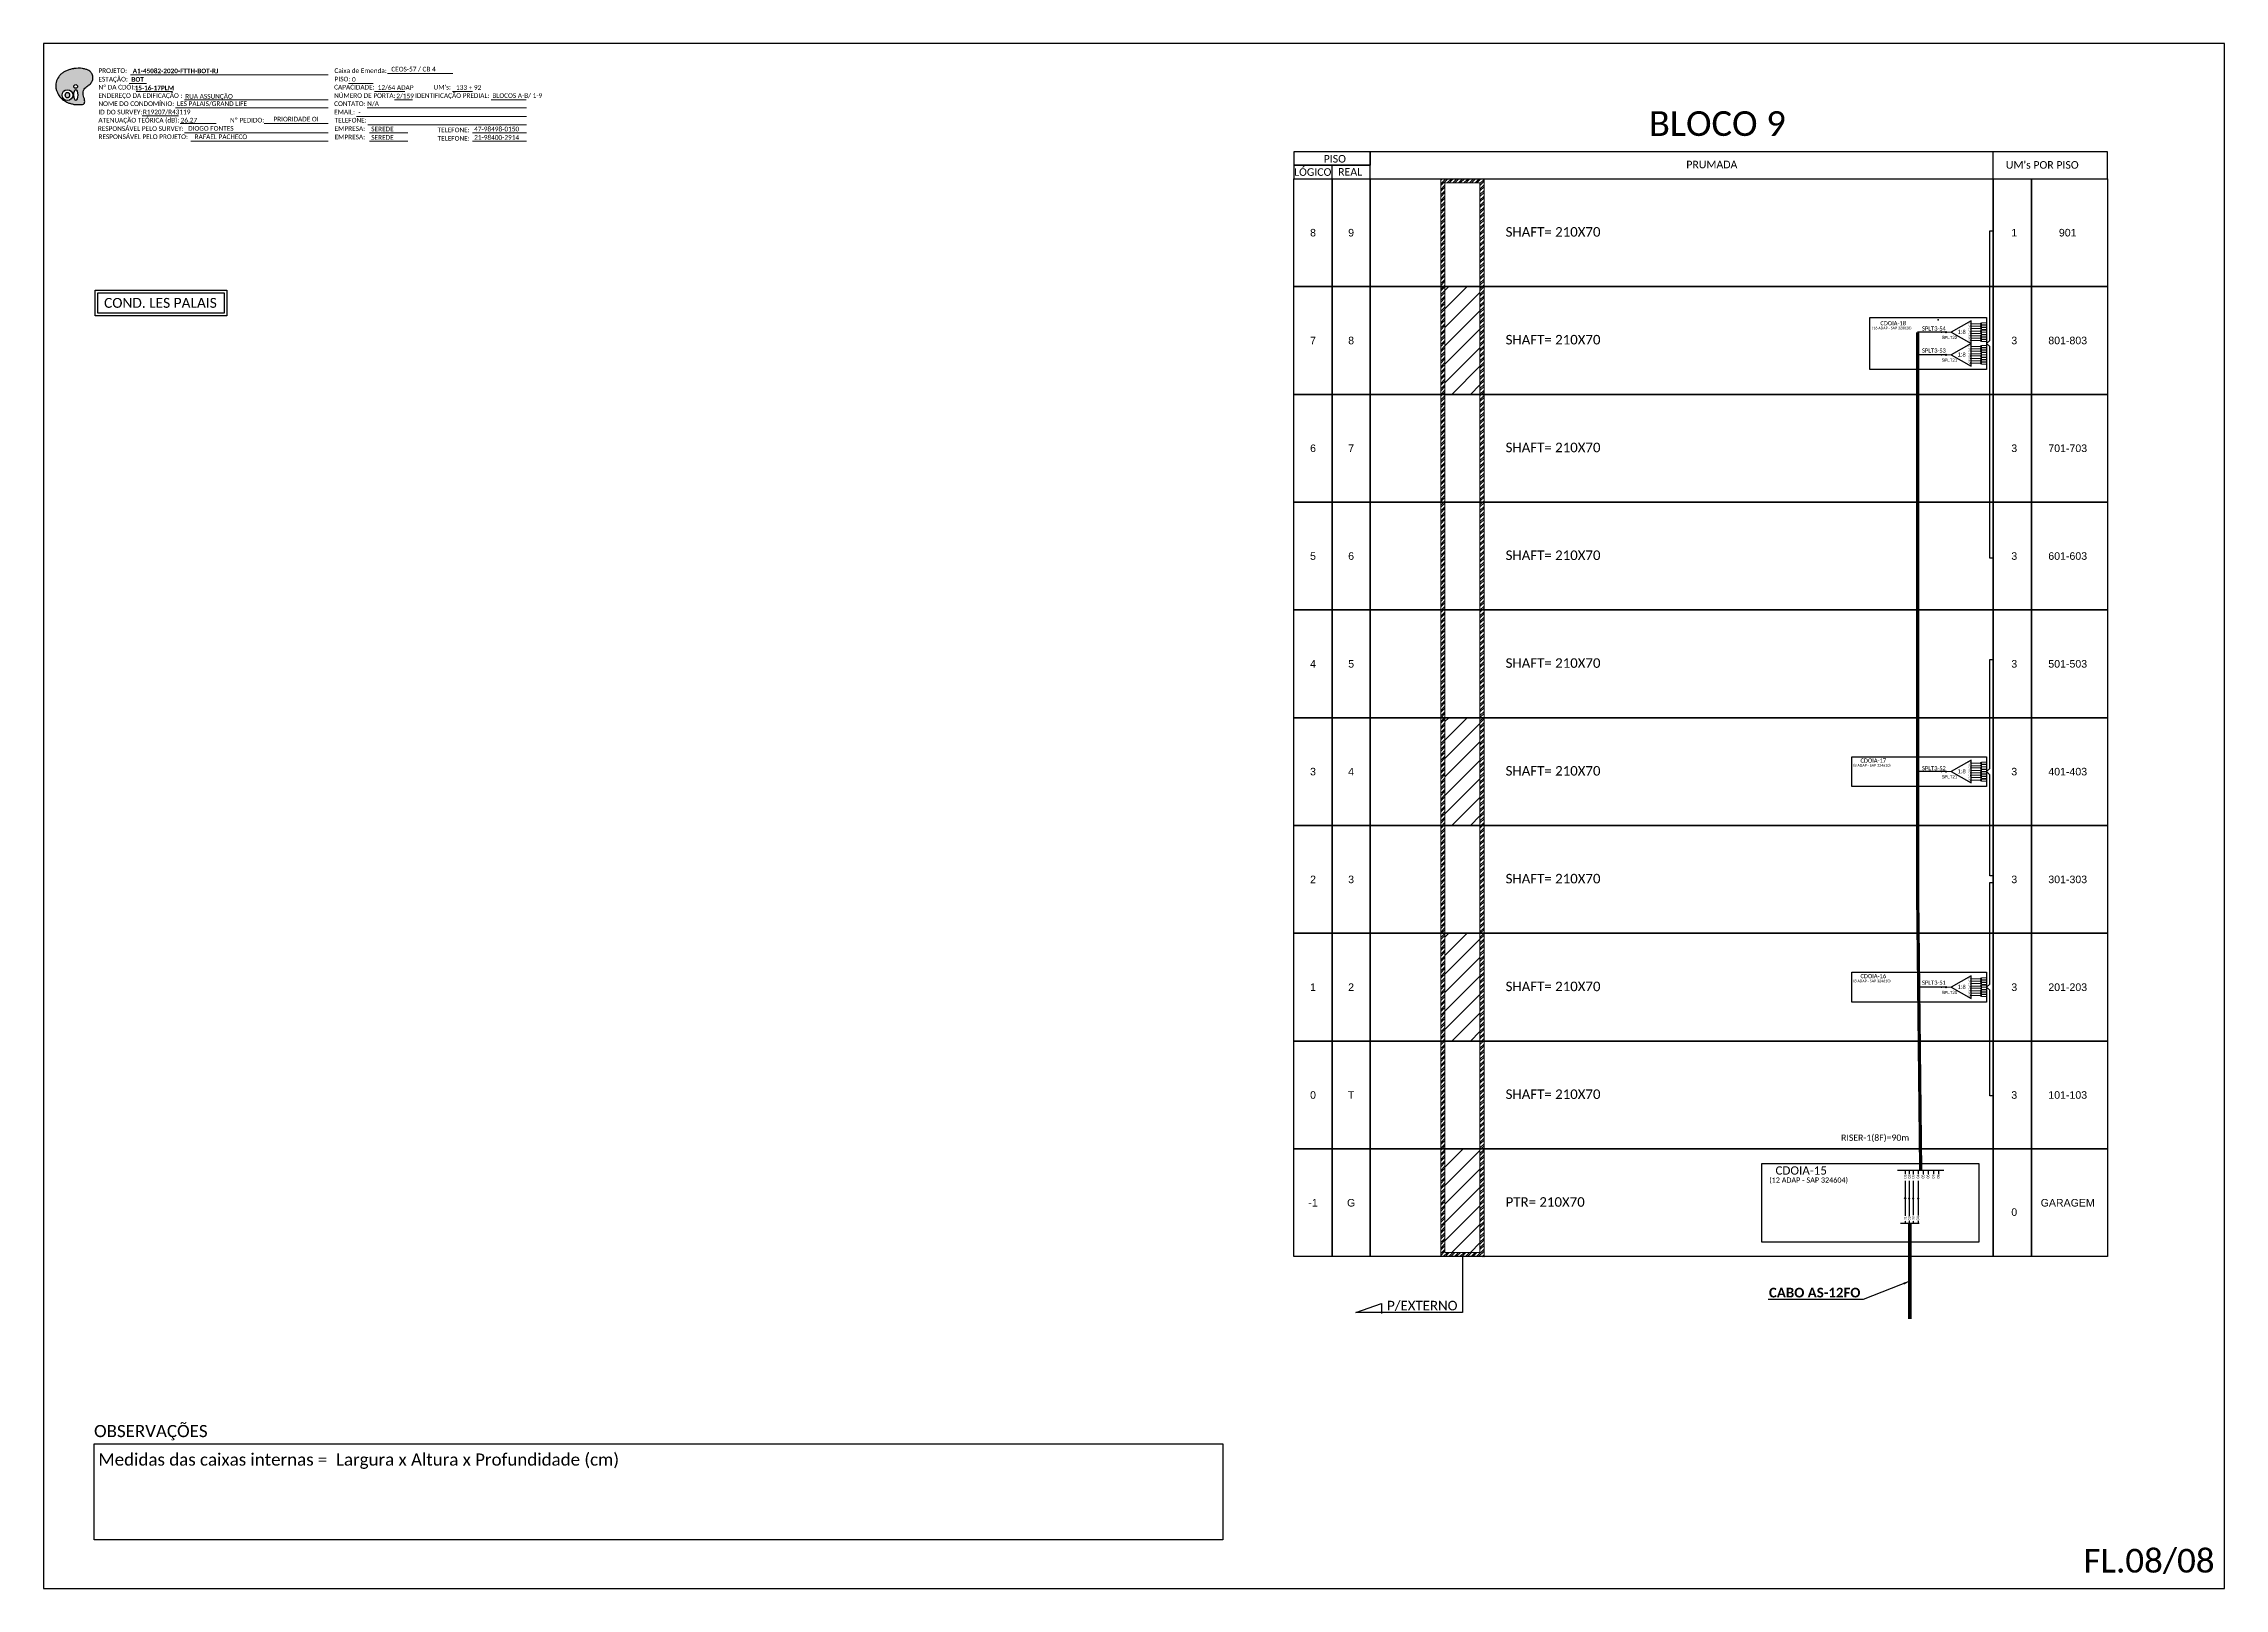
# Model space of a CAD drawing. Header units: inches. Extents: x 10034 to 13570, y 6075 to 9325.
# Drawn here: x 12732 to 13570, y 6075 to 6669 of the extents above; entities that cross this region are included whole.
import ezdxf
from ezdxf.enums import TextEntityAlignment as Align

# ---------------------------------------------------------------- set-up
doc = ezdxf.new("R2010")
doc.units = ezdxf.units.IN
doc.header["$MEASUREMENT"] = 0
doc.layers.add('Uifilar numeracao sangria', color=7, linetype='Continuous')
doc.styles.add('ARIAL', font='arial.ttf')
doc.styles.add('WMF-Calibri0', font='CALIBRI.TTF')
doc.styles.add('WMF-Calibri1', font='CALIBRIB.TTF')
doc.linetypes.add('RESERVA', pattern='A,0.5,-0.15,["RESERVA",Standard,S=0.18,R=0,X=0,Y=-0.1],-1.3', length=1.95)
doc.dimstyles.new('ISO-25', dxfattribs={"dimtxt": 2.5, "dimasz": 2.5, "dimexe": 1.25, "dimexo": 0.625, "dimtad": 1, "dimtxsty": 'Standard', "dimcen": 2.5, "dimadec": 0, "dimazin": 0, "dimtfac": 1, "dimtmove": 0, "dimatfit": 3, "dimfxl": 0, "dimarcsym": 0})

# ---------------------------------------------------------------- blocks, each defined once
blk = doc.blocks.new('A$C415C251F')
at = {"color": 3}
blk.add_point((0, 0), dxfattribs=at)
blk = doc.blocks.new('LEG_CDOIA8_C-SPLT_DIR')
at = {"color": 3}
blk.add_blockref('A$C415C251F', (0, 0), dxfattribs=at)
at = {"color": 1, "style": 'WMF-Calibri0', "flags": 4}
blk.add_attdef('CDO', (-26.8, -2.6), '', height=2, dxfattribs=at)
blk.add_attdef('MODELO', text='', height=1.5, dxfattribs=at).set_placement((-22.2, -4.5), align=Align.CENTER)
at = {"style": 'ARIAL', "flags": 4}
blk.add_attdef('SPLITAGEM', text='', height=1.5, dxfattribs=at).set_placement((-18.4, -12.6), align=Align.CENTER)
blk = doc.blocks.new('SPLT_1-8_SC-APC')
at = {"color": 1, "lineweight": 0}
blk.add_lwpolyline([(-17, -7.5), (-19.3, -7.5)], dxfattribs=at)
at = {"color": 1}
blk.add_lwpolyline([(-7.4, -2.1), (-17, -7.5), (-7.4, -13), (-7.4, -2.1)], dxfattribs=at)
at = {"color": 3, "lineweight": 0}
for points in [[(-3, -3.5), (-7.4, -3.5)], [(-7.4, -4.7), (-3, -4.7)], [(-7.4, -5.8), (-3, -5.8)], [(-7.4, -7), (-3, -7)], [(-7.4, -8.1), (-3, -8.1)], [(-7.4, -9.3), (-3, -9.3)], [(-7.4, -10.4), (-3, -10.4)], [(-2.4, -3), (-2.4, -4)], [(-2.4, -3), (0, -3)], [(-2.4, -4), (0, -4)], [(-2.4, -4.2), (-2.4, -5.2)], [(-2.4, -4.2), (0, -4.2)], [(-2.4, -5.2), (0, -5.2)], [(-2.4, -5.3), (-2.4, -6.3)], [(-2.4, -5.3), (0, -5.3)], [(-2.4, -6.3), (0, -6.3)], [(-2.4, -6.5), (-2.4, -7.5)], [(-2.4, -6.5), (0, -6.5)], [(-2.4, -7.5), (0, -7.5)], [(-2.4, -7.6), (-2.4, -8.6)], [(-2.4, -7.6), (0, -7.6)], [(-2.4, -8.6), (0, -8.6)], [(-2.4, -8.8), (-2.4, -9.8)], [(-2.4, -8.8), (0, -8.8)], [(-2.4, -9.8), (0, -9.8)], [(-2.4, -9.9), (-2.4, -10.9)], [(-2.4, -9.9), (0, -9.9)], [(-7.4, -11.6), (-3, -11.6)], [(-2.4, -10.9), (0, -10.9)], [(-2.4, -11.1), (-2.4, -12.1)], [(-2.4, -11.1), (0, -11.1)], [(-2.4, -12.1), (0, -12.1)]]:
    blk.add_lwpolyline(points, dxfattribs=at)
for points in [[(-3, -3.2), (-2.4, -3.2), (-2.4, -3.8), (-3, -3.8)], [(-3, -4.4), (-2.4, -4.4), (-2.4, -5), (-3, -5)], [(-3, -5.5), (-2.4, -5.5), (-2.4, -6.1), (-3, -6.1)], [(-3, -6.7), (-2.4, -6.7), (-2.4, -7.3), (-3, -7.3)], [(-3, -7.8), (-2.4, -7.8), (-2.4, -8.4), (-3, -8.4)], [(-3, -9), (-2.4, -9), (-2.4, -9.6), (-3, -9.6)], [(-3, -10.1), (-2.4, -10.1), (-2.4, -10.7), (-3, -10.7)], [(-3, -11.3), (-2.4, -11.3), (-2.4, -11.9), (-3, -11.9)]]:
    blk.add_lwpolyline(points, close=True, dxfattribs=at)
at = {"color": 1, "style": 'ARIAL'}
for s, height, p in [('1:8', 2, (-13.9, -8.4)), ('S1', 0.75, (-8.7, -3.8)), ('S2', 0.75, (-8.7, -5)), ('S3', 0.75, (-8.7, -6.2)), ('S4', 0.75, (-8.7, -7.4)), ('S5', 0.75, (-8.7, -8.6)), ('S6', 0.75, (-8.7, -9.7)), ('S7', 0.75, (-8.7, -10.8)), ('S8', 0.75, (-8.7, -11.9))]:
    blk.add_text(s, height=height, dxfattribs=at).set_placement(p)
blk = doc.blocks.new('SPLITTER_')
blk.add_point((0, 0))
at = {"style": 'ARIAL', "flags": 4}
blk.add_attdef('SPLT', (0, -3.3), '', height=1.5, dxfattribs=at)
blk = doc.blocks.new('OI')
h = blk.add_hatch(color=40)
edge = h.paths.add_edge_path()
edge.add_spline(control_points=[(4.35, -0.67), (3.92, -0.99), (3.26, -1.5), (2.81, -2.59), (2.9, -3.5), (3.06, -4.27), (3.31, -4.85), (3.37, -5.39), (3.4, -5.88), (3.2, -6.4), (2.54, -6.61), (1.65, -6.63), (0.55, -6.67), (-0.56, -6.42), (-1.61, -6.14), (-2.77, -5.61), (-3.92, -4.77), (-4.89, -3.7), (-5.34, -2.65), (-5.6, -1.94), (-5.85, -0.96), (-5.71, 0.47), (-5.1, 2.02), (-4.14, 3.02), (-3.3, 3.61), (-2.37, 4.16), (-1.36, 4.44), (-0.56, 4.7), (0.79, 4.85), (2.24, 4.97), (3.79, 4.57), (4.67, 4.21), (5.44, 3.65), (5.76, 2.99), (6.03, 2.21), (6.01, 1.46), (5.72, 0.64), (5.31, 0.08), (4.88, -0.38), (4.51, -0.55), (4.35, -0.67)], knot_values=[0, 0, 0, 0, 1.60434, 2.417191, 3.427595, 4.282808, 4.776746, 5.304182, 5.888771, 6.258406, 6.858137, 7.79129, 8.986195, 10.124242, 11.187857, 12.242908, 13.953784, 15.414161, 16.515391, 17.349188, 17.675853, 19.552021, 21.515531, 22.568638, 23.63245, 24.621084, 25.782718, 26.745347, 27.142653, 29.870543, 31.004649, 31.921532, 32.709589, 33.801391, 34.042471, 35.192333, 35.971461, 36.628871, 37.254359, 37.836911, 37.836911, 37.836911, 37.836911], degree=3, periodic=0)
h.paths.add_polyline_path([(1.13, -0.87, -1), (-0.04, -0.87, -1)], flags=16)
edge = h.paths.add_edge_path(flags=16)
edge.add_ellipse((0.56, -3.59), major_axis=(-0.02, 1.71), ratio=0.361305, start_angle=0, end_angle=360)
h.paths.add_polyline_path([(-0.36, -3.62, -1), (-3.8, -3.62, -1)], flags=16)
edge = h.paths.add_edge_path(flags=0)
edge.add_ellipse((-2.08, -3.62), major_axis=(0, 0.885), ratio=0.758294, start_angle=0, end_angle=360)
at = {"color": 40}
for centre, radius in [((-2.08, -3.62), 1.72), ((0.54, -0.87), 0.587)]:
    blk.add_circle(centre, radius, dxfattribs=at)
blk.add_ellipse((-2.08, -3.62), major_axis=(0, 0.885), ratio=0.758294, start_param=-3.141592653589792, end_param=3.141592653589792, dxfattribs=at)
blk.add_ellipse((0.56, -3.59), major_axis=(-0.02, 1.71), ratio=0.361305, dxfattribs=at)
at = {"color": 40, "start_tangent": (-0.800898, -0.598801), "end_tangent": (-0.800898, -0.598801)}
blk.add_spline([(4.35, -0.67), (3.2, -1.78), (2.9, -2.54), (2.92, -3.55), (3.12, -4.38), (3.28, -4.85), (3.37, -5.37), (3.35, -5.95), (3.2, -6.29), (2.66, -6.55), (1.73, -6.63), (0.54, -6.62), (-0.58, -6.41), (-1.6, -6.11), (-2.56, -5.67), (-3.95, -4.67), (-4.89, -3.56), (-5.37, -2.56), (-5.64, -1.78), (-5.72, -1.46), (-5.63, 0.42), (-4.84, 2.22), (-4.13, 2.99), (-3.27, 3.62), (-2.4, 4.09), (-1.3, 4.47), (-0.37, 4.72), (0.02, 4.77), (2.75, 4.8), (3.85, 4.53), (4.69, 4.16), (5.31, 3.68), (5.85, 2.73), (5.93, 2.5), (5.94, 1.35), (5.67, 0.62), (5.29, 0.08), (4.84, -0.36), (4.35, -0.67)], degree=3, dxfattribs=at)

msp = doc.modelspace()

# ---------------------------------------------------------------- hatches: boundary and pattern name
h = msp.add_hatch()
h.set_pattern_fill('ANSI32', color=3, scale=0.158226)
h.set_pattern_definition([(45, (1181.7211, 9909.2434), (-1.06568318, 1.06568318), []), (45, (1182.4316, 9909.2434), (-1.06568318, 1.06568318), [])])
h.paths.add_polyline_path([(13269.15, 6616.53), (13285.76, 6616.53), (13285.76, 6202.06), (13269.15, 6202.06)])
h.paths.add_polyline_path([(13270.73, 6614.95), (13284.18, 6614.95), (13284.18, 6203.64), (13270.73, 6203.64)], flags=16)
h = msp.add_hatch()
h.set_pattern_fill('ANSI31', color=1, scale=1.582261)
h.set_pattern_definition([(45, (-3377.8096, -5854.8193), (-3.5522773, 3.5522773), [])])
h.paths.add_polyline_path([(13284.18, 6575.09), (13270.73, 6575.09), (13270.73, 6533.64), (13284.18, 6533.64)])
h = msp.add_hatch(color=3)
h.dxf.hatch_style = 1
edge = h.paths.add_edge_path()
edge.add_arc((13463.38, 6557.55), 0.205, 0, 360)
h = msp.add_hatch(color=3)
h.dxf.hatch_style = 1
edge = h.paths.add_edge_path()
edge.add_arc((13463.38, 6557.55), 0.205, 0, 360)
h = msp.add_hatch(color=3)
h.dxf.hatch_style = 1
edge = h.paths.add_edge_path()
edge.add_arc((13463.38, 6548.83), 0.205, 0, 360)
h = msp.add_hatch(color=3)
h.dxf.hatch_style = 1
edge = h.paths.add_edge_path()
edge.add_arc((13463.38, 6548.83), 0.205, 0, 360)
h = msp.add_hatch()
h.set_pattern_fill('ANSI31', color=1, scale=1.582261)
h.set_pattern_definition([(45, (-3377.8096, -6020.6086), (-3.5522773, 3.5522773), [])])
h.paths.add_polyline_path([(13284.18, 6409.3), (13270.73, 6409.3), (13270.73, 6367.85), (13284.18, 6367.85)])
h = msp.add_hatch(color=3)
h.dxf.hatch_style = 1
edge = h.paths.add_edge_path()
edge.add_arc((13463.38, 6388.57), 0.205, 0, 360)
h = msp.add_hatch()
h.set_pattern_fill('ANSI31', color=1, scale=1.582261)
h.set_pattern_definition([(45, (-3377.8096, -6103.5033), (-3.5522773, 3.5522773), [])])
h.paths.add_polyline_path([(13284.18, 6326.4), (13270.73, 6326.4), (13270.73, 6284.96), (13284.18, 6284.96)])
h = msp.add_hatch(color=3)
h.dxf.hatch_style = 1
edge = h.paths.add_edge_path()
edge.add_arc((13463.38, 6305.68), 0.205, 0, 360)
h = msp.add_hatch()
h.set_pattern_fill('ANSI31', color=1, scale=1.582261)
h.set_pattern_definition([(45, (-3377.8096, -6184.8156), (-3.5522773, 3.5522773), [])])
h.paths.add_polyline_path([(13284.18, 6243.51), (13270.73, 6243.51), (13270.73, 6203.64), (13284.18, 6203.64)])
h = msp.add_hatch(color=3)
h.dxf.hatch_style = 1
edge = h.paths.add_edge_path()
edge.add_arc((13447.69, 6224.5), 0.205, 0, 360)
h = msp.add_hatch(color=3)
h.dxf.hatch_style = 1
edge = h.paths.add_edge_path()
edge.add_arc((13449.22, 6224.44), 0.205, 0, 360)
h = msp.add_hatch(color=3)
h.dxf.hatch_style = 1
edge = h.paths.add_edge_path()
edge.add_arc((13450.75, 6224.42), 0.205, 0, 360)
h = msp.add_hatch(color=3)
h.dxf.hatch_style = 1
edge = h.paths.add_edge_path()
edge.add_arc((13452.66, 6224.43), 0.205, 0, 360)

# ---------------------------------------------------------------- linework, layer by layer
for points in [[(12731.87, 6074.5), (13570.43, 6074.5), (13570.43, 6668.5), (12731.87, 6668.5), (12731.87, 6074.5)], [(13241.96, 6616.53), (13525.51, 6616.53), (13525.51, 6626.94), (13241.96, 6626.94), (13241.96, 6626.94), (13241.96, 6621.74)], [(13481.54, 6616.53), (13481.54, 6626.94)], [(13227.31, 6616.53), (13227.31, 6621.74)]]:
    msp.add_lwpolyline(points)
at = {"color": 7, "lineweight": 0}
for points in [[(12764.82, 6653.19), (12771.37, 6653.19)], [(12765.34, 6656.46), (12841.31, 6656.46)], [(12767.49, 6650.11), (12781.43, 6650.11)], [(12849.11, 6653.23), (12858.59, 6653.23)], [(12859.16, 6650.11), (12870.77, 6650.11)], [(12864.15, 6656.95), (12889.28, 6656.95)], [(12889.1, 6650.11), (12896.76, 6650.11)], [(12782.64, 6643.77), (12841.31, 6643.77)], [(12786.05, 6646.88), (12841.31, 6646.88)], [(12856.27, 6643.77), (12917.5, 6643.77)], [(12866.74, 6646.88), (12873.69, 6646.88)], [(12903.91, 6646.88), (12917.47, 6646.88)], [(12769.8, 6640.7), (12783.75, 6640.7)], [(12784.34, 6637.73), (12798.28, 6637.73)], [(12786.05, 6634.18), (12841.31, 6634.18)], [(12816.67, 6637.74), (12841.17, 6637.74)], [(12817.17, 6637.74), (12841.32, 6637.74)], [(12852.23, 6640.53), (12917.5, 6640.53)], [(12856.52, 6637.29), (12917.5, 6637.29)], [(12857.13, 6634.18), (12871.93, 6634.18)], [(12896.73, 6634.18), (12917.5, 6634.18)], [(12788.54, 6630.94), (12841.31, 6630.94)], [(12857.13, 6630.94), (12871.93, 6630.94)], [(12896.73, 6630.94), (12917.5, 6630.94)]]:
    msp.add_lwpolyline(points, dxfattribs=at)
for points in [[(13212.67, 6621.74), (13241.96, 6621.74), (13241.96, 6626.94), (13212.67, 6626.94)], [(13212.67, 6616.53), (13241.96, 6616.53), (13241.96, 6621.74), (13212.67, 6621.74)], [(12751.74, 6573.66), (12802.32, 6573.66), (12802.32, 6563.87), (12751.74, 6563.87)], [(12752.74, 6572.66), (12801.32, 6572.66), (12801.32, 6564.87), (12752.74, 6564.87)]]:
    msp.add_lwpolyline(points, close=True)
at = {"color": 0}
for points in [[(13212.67, 6616.53), (13227.31, 6616.53), (13227.31, 6575.09), (13212.67, 6575.09)], [(13227.31, 6616.53), (13241.96, 6616.53), (13241.96, 6575.09), (13227.31, 6575.09)], [(13241.96, 6616.53), (13481.56, 6616.53), (13481.56, 6575.09), (13241.96, 6575.09)], [(13481.56, 6616.53), (13496.21, 6616.53), (13496.21, 6575.09), (13481.56, 6575.09)], [(13496.21, 6616.53), (13525.51, 6616.53), (13525.51, 6575.09), (13496.21, 6575.09)], [(13212.67, 6575.09), (13227.31, 6575.09), (13227.31, 6533.64), (13212.67, 6533.64)], [(13227.31, 6575.09), (13241.96, 6575.09), (13241.96, 6533.64), (13227.31, 6533.64)], [(13241.96, 6575.09), (13481.56, 6575.09), (13481.56, 6533.64), (13241.96, 6533.64)], [(13481.56, 6575.09), (13496.21, 6575.09), (13496.21, 6533.64), (13481.56, 6533.64)], [(13496.21, 6575.09), (13525.51, 6575.09), (13525.51, 6533.64), (13496.21, 6533.64)], [(13212.67, 6533.64), (13227.31, 6533.64), (13227.31, 6492.19), (13212.67, 6492.19)], [(13227.31, 6533.64), (13241.96, 6533.64), (13241.96, 6492.19), (13227.31, 6492.19)], [(13241.96, 6533.64), (13481.56, 6533.64), (13481.56, 6492.19), (13241.96, 6492.19)], [(13481.56, 6533.64), (13496.21, 6533.64), (13496.21, 6492.19), (13481.56, 6492.19)], [(13496.21, 6533.64), (13525.51, 6533.64), (13525.51, 6492.19), (13496.21, 6492.19)], [(13212.67, 6492.19), (13227.31, 6492.19), (13227.31, 6450.75), (13212.67, 6450.75)], [(13227.31, 6492.19), (13241.96, 6492.19), (13241.96, 6450.75), (13227.31, 6450.75)], [(13241.96, 6492.19), (13481.56, 6492.19), (13481.56, 6450.75), (13241.96, 6450.75)], [(13481.56, 6492.19), (13496.21, 6492.19), (13496.21, 6450.75), (13481.56, 6450.75)], [(13496.21, 6492.19), (13525.51, 6492.19), (13525.51, 6450.75), (13496.21, 6450.75)], [(13212.67, 6450.75), (13227.31, 6450.75), (13227.31, 6409.3), (13212.67, 6409.3)], [(13227.31, 6450.75), (13241.96, 6450.75), (13241.96, 6409.3), (13227.31, 6409.3)], [(13241.96, 6450.75), (13481.56, 6450.75), (13481.56, 6409.3), (13241.96, 6409.3)], [(13481.56, 6450.75), (13496.21, 6450.75), (13496.21, 6409.3), (13481.56, 6409.3)], [(13496.21, 6450.75), (13525.51, 6450.75), (13525.51, 6409.3), (13496.21, 6409.3)], [(13212.67, 6409.3), (13227.31, 6409.3), (13227.31, 6367.85), (13212.67, 6367.85)], [(13227.31, 6409.3), (13241.96, 6409.3), (13241.96, 6367.85), (13227.31, 6367.85)], [(13241.96, 6409.3), (13481.56, 6409.3), (13481.56, 6367.85), (13241.96, 6367.85)], [(13481.56, 6409.3), (13496.21, 6409.3), (13496.21, 6367.85), (13481.56, 6367.85)], [(13496.21, 6409.3), (13525.51, 6409.3), (13525.51, 6367.85), (13496.21, 6367.85)], [(13212.67, 6367.85), (13227.31, 6367.85), (13227.31, 6326.4), (13212.67, 6326.4)], [(13227.31, 6367.85), (13241.96, 6367.85), (13241.96, 6326.4), (13227.31, 6326.4)], [(13241.96, 6367.85), (13481.56, 6367.85), (13481.56, 6326.4), (13241.96, 6326.4)], [(13481.56, 6367.85), (13496.21, 6367.85), (13496.21, 6326.4), (13481.56, 6326.4)], [(13496.21, 6367.85), (13525.51, 6367.85), (13525.51, 6326.4), (13496.21, 6326.4)], [(13212.67, 6326.4), (13227.31, 6326.4), (13227.31, 6284.96), (13212.67, 6284.96)], [(13227.31, 6326.4), (13241.96, 6326.4), (13241.96, 6284.96), (13227.31, 6284.96)], [(13241.96, 6326.4), (13481.56, 6326.4), (13481.56, 6284.96), (13241.96, 6284.96)], [(13481.56, 6326.4), (13496.21, 6326.4), (13496.21, 6284.96), (13481.56, 6284.96)], [(13496.21, 6326.4), (13525.51, 6326.4), (13525.51, 6284.96), (13496.21, 6284.96)], [(13212.67, 6284.96), (13227.31, 6284.96), (13227.31, 6243.51), (13212.67, 6243.51)], [(13227.31, 6284.96), (13241.96, 6284.96), (13241.96, 6243.51), (13227.31, 6243.51)], [(13241.96, 6284.96), (13481.56, 6284.96), (13481.56, 6243.51), (13241.96, 6243.51)], [(13481.56, 6284.96), (13496.21, 6284.96), (13496.21, 6243.51), (13481.56, 6243.51)], [(13496.21, 6284.96), (13525.51, 6284.96), (13525.51, 6243.51), (13496.21, 6243.51)], [(13212.67, 6243.51), (13227.31, 6243.51), (13227.31, 6202.06), (13212.67, 6202.06)], [(13227.31, 6243.51), (13241.96, 6243.51), (13241.96, 6202.06), (13227.31, 6202.06)], [(13241.96, 6243.51), (13481.56, 6243.51), (13481.56, 6202.06), (13241.96, 6202.06)], [(13481.56, 6243.51), (13496.21, 6243.51), (13496.21, 6202.06), (13481.56, 6202.06)], [(13496.21, 6243.51), (13525.51, 6243.51), (13525.51, 6202.06), (13496.21, 6202.06)], [(12751.29, 6130.13), (13185.36, 6130.13), (13185.36, 6093.16), (12751.29, 6093.16)]]:
    msp.add_lwpolyline(points, close=True, dxfattribs=at)
at = {"color": 2, "lineweight": 0}
for points in [[(13269.15, 6616.53), (13285.76, 6616.53), (13285.76, 6202.06), (13269.15, 6202.06)], [(13270.73, 6614.95), (13284.18, 6614.95), (13284.18, 6203.64), (13270.73, 6203.64)]]:
    msp.add_lwpolyline(points, close=True, dxfattribs=at)
at = {"color": 3}
for points in [[(13481.56, 6470.65), (13480.24, 6470.65), (13480.24, 6551.98), (13478.99, 6553.19), (13480.24, 6554.39), (13480.24, 6554.39), (13480.24, 6596.57), (13481.56, 6596.57)], [(13481.56, 6348.46), (13480.24, 6348.45), (13480.24, 6387.36), (13478.99, 6388.57), (13480.24, 6389.78), (13480.24, 6389.78), (13480.24, 6431.7), (13481.56, 6431.7)], [(13481.56, 6263.96), (13480.24, 6263.96), (13480.24, 6304.47), (13478.99, 6305.67), (13480.24, 6306.88), (13480.24, 6306.88), (13480.24, 6345.9), (13481.56, 6345.9)], [(13447.69, 6224.5), (13447.69, 6217.81)], [(13447.69, 6215.74), (13447.69, 6214.85)]]:
    msp.add_lwpolyline(points, dxfattribs=at)
at = {"color": 1}
for points in [[(13434.04, 6563.16), (13478.99, 6563.16), (13478.99, 6543.21), (13434.04, 6543.21)], [(13427.23, 6394.3), (13478.99, 6394.3), (13478.99, 6382.85), (13427.23, 6382.85)], [(13427.23, 6311.41), (13478.99, 6311.41), (13478.99, 6299.95), (13427.23, 6299.95)], [(13392.54, 6237.91), (13476.07, 6237.91), (13476.07, 6207.66), (13392.54, 6207.66)]]:
    msp.add_lwpolyline(points, close=True, dxfattribs=at)
at = {"color": 5, "const_width": 1.27}
msp.add_lwpolyline([(13452.49, 6557.55), (13452.49, 6340.81), (13453.65, 6235.29)], dxfattribs=at)
at = {"color": 0}
for points in [[(13463.17, 6557.55), (13452.49, 6557.55)], [(13463.17, 6548.83), (13452.49, 6548.83)], [(13463.17, 6388.57), (13452.49, 6388.57)], [(13463.17, 6305.68), (13452.49, 6305.68)], [(13450.75, 6224.42), (13450.75, 6218)], [(13450.75, 6215.67), (13450.75, 6214.85)]]:
    msp.add_lwpolyline(points, dxfattribs=at)
at = {"color": 5}
for points in [[(13463.17, 6557.55), (13463.38, 6557.55)], [(13444.7, 6235.29), (13462.59, 6235.29)], [(13447.69, 6235.29), (13447.69, 6233.84)], [(13447.69, 6231.19), (13447.69, 6224.5)], [(13449.22, 6235.29), (13449.22, 6233.84)], [(13449.22, 6231.19), (13449.22, 6224.44)], [(13450.75, 6235.29), (13450.75, 6233.84)], [(13450.75, 6231.19), (13450.75, 6224.42)], [(13452.66, 6235.29), (13452.66, 6233.81)], [(13452.66, 6231.19), (13452.66, 6224.43)]]:
    msp.add_lwpolyline(points, dxfattribs=at)
at = {"color": 251, "linetype": 'RESERVA', "ltscale": 5}
for points in [[(13454.58, 6235.29), (13454.58, 6233.82)], [(13456.5, 6235.29), (13456.5, 6233.81)], [(13458.57, 6235.29), (13458.57, 6233.81)], [(13460.45, 6235.29), (13460.45, 6233.81)]]:
    msp.add_lwpolyline(points, dxfattribs=at)
at = {"color": 2}
for points in [[(13449.22, 6224.44), (13449.22, 6217.69)], [(13449.22, 6215.8), (13449.22, 6214.85)]]:
    msp.add_lwpolyline(points, dxfattribs=at)
at = {"color": 150}
for points in [[(13452.66, 6224.43), (13452.66, 6217.88)], [(13452.66, 6215.78), (13452.66, 6214.79)]]:
    msp.add_lwpolyline(points, dxfattribs=at)
at = {"color": 1}
for points in [[(13449.49, 6214.79), (13445.93, 6214.79)], [(13453.05, 6214.79), (13449.49, 6214.79)]]:
    msp.add_lwpolyline(points, dxfattribs=at)
at = {"color": 1, "const_width": 1.5}
msp.add_lwpolyline([(13449.49, 6214.79), (13449.49, 6178.03)], dxfattribs=at)
at = {"color": 3}
for centre in [(13463.38, 6557.55), (13463.38, 6557.55), (13463.38, 6548.83), (13463.38, 6548.83), (13463.38, 6388.57), (13463.38, 6305.68), (13447.69, 6224.5), (13449.22, 6224.44), (13450.75, 6224.42), (13452.66, 6224.43)]:
    msp.add_circle(centre, 0.205, dxfattribs=at)
at = {"layer": 'Uifilar numeracao sangria', "color": 0, "ltscale": 2}
msp.add_lwpolyline([(13277.45, 6202.06), (13277.45, 6180.6), (13236.43, 6180.6), (13246.34, 6184), (13246.32, 6180.25)], dxfattribs=at)

# ---------------------------------------------------------------- block references
at = {"color": 7, "xscale": 1.213923925163966, "yscale": 1.213923925163726, "zscale": 1.213923925163967, "rotation": 0.1532896023734424}
msp.add_blockref('OI', (12743.54, 6653.09), dxfattribs=at)
at = {"color": 1}
ref = msp.add_blockref('LEG_CDOIA8_C-SPLT_DIR', (13460.33, 6562.28), dxfattribs=dict(at, xscale=0.7999999999992724, yscale=0.7999999999992724, zscale=0.7999999999992724))
ref.add_attrib('CDO', 'CDOIA-18', (13438.14, 6560.19), dxfattribs={"color": 1, "height": 1.6, "style": 'WMF-Calibri0'})
ref.add_attrib('MODELO', '(16 ADAP - SAP 320828)', dxfattribs={"color": 1, "height": 1, "style": 'WMF-Calibri0'}).set_placement((13442.55, 6558.65), align=Align.CENTER)
at = {"color": 3, "xscale": 0.7999999999992724, "yscale": 0.7999999999992724, "zscale": 0.7999999999992724}
for p in [(13478.99, 6563.58), (13478.99, 6554.87), (13478.99, 6394.61), (13478.99, 6311.72)]:
    msp.add_blockref('SPLT_1-8_SC-APC', p, dxfattribs=at)
ref = msp.add_blockref('SPLITTER_', (13461.68, 6557.55), dxfattribs=dict(xscale=0.7999999999992724, yscale=0.7999999999992724, zscale=0.7999999999992724))
ref.add_attrib('SPLT', 'SPLT22', (13461.68, 6554.94), dxfattribs={"height": 1.2, "style": 'ARIAL'})
ref = msp.add_blockref('SPLITTER_', (13461.68, 6548.83), dxfattribs=dict(xscale=0.7999999999992724, yscale=0.7999999999992724, zscale=0.7999999999992724))
ref.add_attrib('SPLT', 'SPLT21', (13461.68, 6546.22), dxfattribs={"height": 1.2, "style": 'ARIAL'})
at = {"color": 1}
ref = msp.add_blockref('LEG_CDOIA8_C-SPLT_DIR', (13452.69, 6394.11), dxfattribs=dict(at, xscale=0.7999999999992724, yscale=0.7999999999992724, zscale=0.7999999999992724))
ref.add_attrib('CDO', 'CDOIA-17', (13430.49, 6392.02), dxfattribs={"color": 1, "height": 1.6, "style": 'WMF-Calibri0'})
ref.add_attrib('MODELO', '(8 ADAP - SAP 324610)', dxfattribs={"color": 1, "height": 1, "style": 'WMF-Calibri0'}).set_placement((13434.9, 6390.48), align=Align.CENTER)
at = {"color": 5}
ref = msp.add_blockref('SPLITTER_', (13461.68, 6388.57), dxfattribs=dict(at, xscale=0.7999999999992724, yscale=0.7999999999992724, zscale=0.7999999999992724))
ref.add_attrib('SPLT', 'SPLT21', (13461.68, 6385.97), dxfattribs={"height": 1.2, "style": 'ARIAL'})
at = {"color": 1}
ref = msp.add_blockref('LEG_CDOIA8_C-SPLT_DIR', (13452.69, 6311.21), dxfattribs=dict(at, xscale=0.7999999999992724, yscale=0.7999999999992724, zscale=0.7999999999992724))
ref.add_attrib('CDO', 'CDOIA-16', (13430.49, 6309.13), dxfattribs={"color": 1, "height": 1.6, "style": 'WMF-Calibri0'})
ref.add_attrib('MODELO', '(8 ADAP - SAP 324610)', dxfattribs={"color": 1, "height": 1, "style": 'WMF-Calibri0'}).set_placement((13434.9, 6307.58), align=Align.CENTER)
at = {"color": 5}
ref = msp.add_blockref('SPLITTER_', (13461.68, 6305.68), dxfattribs=dict(at, xscale=0.7999999999992724, yscale=0.7999999999992724, zscale=0.7999999999992724))
ref.add_attrib('SPLT', 'SPLT20', (13461.68, 6303.07), dxfattribs={"height": 1.2, "style": 'ARIAL'})

# ---------------------------------------------------------------- texts
at = {"color": 7, "lineweight": 0, "style": 'WMF-Calibri0'}
for s, height, p in [('PROJETO:', 1.793, (12752.94, 6657.21)), ('Caixa de Emenda:', 1.7927, (12843.69, 6657.21)), ('ESTAÇÃO:', 1.793, (12752.94, 6653.93)), ('Nº DA CDOI:', 1.7927, (12752.94, 6650.86)), ('ENDEREÇO DA EDIFICAÇÃO :', 1.7927, (12752.94, 6647.62)), ('CAPACIDADE:', 1.7927, (12843.59, 6650.86)), ('NÚMERO DE PORTA:', 1.7927, (12843.59, 6647.62)), ('PISO:', 1.793, (12843.77, 6653.97)), ('IDENTIFICAÇÃO PREDIAL:', 1.7927, (12874.67, 6647.62)), ("UM's:", 1.793, (12881.83, 6650.86)), ('NOME DO CONDOMÍNIO:', 1.7927, (12752.94, 6644.51)), ('ID DO SURVEY:', 1.7927, (12752.94, 6641.28)), ('LES PALAIS/GRAND LIFE', 1.7927, (12783.15, 6644.51)), ('CONTATO: N/A', 1.7927, (12843.59, 6644.51)), ('EMAIL:', 1.793, (12843.59, 6641.28)), ('BLOCOS A-B/ 1-9', 1.7927, (12904.41, 6647.62)), ('RESPONSÁVEL PELO SURVEY:', 1.7927, (12752.7, 6634.93)), ('ATENUAÇÃO TEÓRICA (dB):', 1.7927, (12752.94, 6638.16)), ('RESPONSÁVEL PELO PROJETO:', 1.7927, (12752.94, 6631.81)), ('26,27', 1.793, (12784.56, 6638.16)), ('Nº PEDIDO:', 1.793, (12803.53, 6638.17)), ('TELEFONE:', 1.793, (12843.77, 6638.16)), ('EMPRESA:', 1.793, (12843.77, 6634.93)), ('EMPRESA:', 1.793, (12843.77, 6631.69)), ('TELEFONE:', 1.793, (12883.37, 6634.42)), ('TELEFONE:', 1.793, (12883.37, 6631.19)), ('COND. LES PALAIS', 3.7902, (12755.12, 6566.92))]:
    msp.add_text(s, height=height, dxfattribs=at).set_placement(p)
at = {"color": 7, "linetype": 'Continuous'}
for s, height, style, p in [('A1-45082-2020-FTTH-BOT-RJ', 1.7927, 'WMF-Calibri1', (12766.13, 6657.12)), ('CEOS-57 / CB 4', 1.7927, 'WMF-Calibri0', (12865.55, 6657.79)), ('BOT', 1.793, 'WMF-Calibri1', (12765.62, 6653.84)), ('0', 1.79, 'WMF-Calibri0', (12850.46, 6653.83)), ('12/64 ADAP', 1.793, 'WMF-Calibri0', (12860.33, 6650.73)), ('133 + 92', 1.793, 'WMF-Calibri0', (12890.45, 6650.71)), ('R19207/R43119', 1.7927, 'WMF-Calibri0', (12770.07, 6641.31)), ('RUA ASSUNÇÃO', 1.7927, 'WMF-Calibri0', (12786.32, 6647.34)), ('-', 1.79, 'WMF-Calibri0', (12852.94, 6641.13)), ('2/159', 1.793, 'WMF-Calibri0', (12867.5, 6647.48)), ('DIOGO FONTES', 1.7927, 'WMF-Calibri0', (12787.45, 6635.02)), ('RAFAEL PACHECO', 1.7927, 'WMF-Calibri0', (12789.94, 6631.78)), ('SEREDE', 1.793, 'WMF-Calibri0', (12857.83, 6634.78)), ('SEREDE', 1.793, 'WMF-Calibri0', (12857.83, 6631.54)), ('47-98498-0150', 1.7927, 'WMF-Calibri0', (12897.43, 6634.78)), ('21-98400-2914', 1.7927, 'WMF-Calibri0', (12897.43, 6631.54)), ('FL.08/08', 9.118, 'WMF-Calibri0', (13516.26, 6080.58))]:
    msp.add_text(s, height=height, dxfattribs=dict(at, style=style)).set_placement(p)
at = {"color": 7, "linetype": 'Continuous', "style": 'WMF-Calibri1'}
msp.add_text('15-16-17PLM', height=1.7927, dxfattribs=at).set_placement((12774.46, 6650.57), align=Align.CENTER)
at = {"style": 'WMF-Calibri0'}
for s, height, p in [('BLOCO 9', 9.494, (13349.16, 6633.01)), ('     PISO', 2.911, (13218.95, 6622.76)), ('  LÓGICO', 2.911, (13210.66, 6617.67)), ('    REAL', 2.911, (13225.55, 6617.73)), ('PRUMADA', 2.911, (13363.52, 6620.56)), ("UM's POR PISO", 2.9114, (13486.39, 6620.41)), ('SHAFT= 210X70', 3.6661, (13294.05, 6594.28)), ('SHAFT= 210X70', 3.6661, (13294.05, 6552.83)), ('SHAFT= 210X70', 3.6661, (13294.05, 6511.38)), ('SHAFT= 210X70', 3.6661, (13294.05, 6469.94)), ('SHAFT= 210X70', 3.6661, (13294.05, 6428.49)), ('SHAFT= 210X70', 3.6661, (13294.05, 6387.04)), ('SHAFT= 210X70', 3.6661, (13294.05, 6345.59)), ('SHAFT= 210X70', 3.6661, (13294.05, 6304.15)), ('SHAFT= 210X70', 3.6661, (13294.05, 6262.7)), ('PTR= 210X70', 3.6661, (13294.05, 6221.25)), ('OBSERVAÇÕES', 4.68, (12751.26, 6132.66))]:
    msp.add_text(s, height=height, dxfattribs=at).set_placement(p)
at = {"color": 7, "style": 'WMF-Calibri0'}
msp.add_text('PRIORIDADE OI', height=1.7927, dxfattribs=at).set_placement((12820.25, 6638.58))
at = {"color": 0, "style": 'ARIAL'}
for s, height, p in [('8', 2.91, (13219.99, 6595.81)), ('9', 2.91, (13234.64, 6595.81)), ('1', 2.91, (13489.63, 6595.81)), ('901', 2.911, (13510.19, 6595.81)), ('7', 2.91, (13219.99, 6554.36)), ('8', 2.91, (13234.64, 6554.36)), ('3', 2.91, (13489.63, 6554.36)), ('801-803', 2.911, (13510.19, 6554.36)), ('6', 2.91, (13219.99, 6512.92)), ('7', 2.91, (13234.64, 6512.92)), ('3', 2.91, (13489.63, 6512.92)), ('701-703', 2.911, (13510.19, 6512.92)), ('5', 2.91, (13219.99, 6471.47)), ('6', 2.91, (13234.64, 6471.47)), ('3', 2.91, (13489.63, 6471.47)), ('601-603', 2.911, (13510.19, 6471.47)), ('4', 2.91, (13219.99, 6430.02)), ('5', 2.91, (13234.64, 6430.02)), ('3', 2.91, (13489.63, 6430.02)), ('501-503', 2.911, (13510.19, 6430.02)), ('3', 2.91, (13219.99, 6388.57)), ('4', 2.91, (13234.64, 6388.57)), ('3', 2.91, (13489.63, 6388.57)), ('401-403', 2.911, (13510.19, 6388.57)), ('2', 2.91, (13219.99, 6347.13)), ('3', 2.91, (13234.64, 6347.13)), ('3', 2.91, (13489.63, 6347.13)), ('301-303', 2.911, (13510.19, 6347.13)), ('1', 2.91, (13219.99, 6305.68)), ('2', 2.91, (13234.64, 6305.68)), ('3', 2.91, (13489.63, 6305.68)), ('201-203', 2.911, (13510.19, 6305.68)), ('0', 2.91, (13219.99, 6264.23)), ('T', 2.91, (13234.64, 6264.23)), ('3', 2.91, (13489.63, 6264.23)), ('101-103', 2.911, (13510.19, 6264.23)), ('-1', 2.911, (13219.99, 6222.78)), ('G', 2.91, (13234.64, 6222.78)), ('GARAGEM', 2.911, (13510.19, 6222.78)), ('0', 2.91, (13489.63, 6219.2))]:
    msp.add_text(s, height=height, dxfattribs=at).set_placement(p, align=Align.MIDDLE_CENTER)
at = {"color": 0, "style": 'WMF-Calibri0'}
for s, height, p in [('SPLT3-S4', 1.6, (13454.16, 6558.16)), ('SPLT3-S3', 1.6, (13454.16, 6549.68)), ('SPLT3-S2', 1.6, (13454.16, 6389.08)), ('SPLT3-S1', 1.6, (13454.16, 6306.63)), ('P/EXTERNO', 3.666, (13248.47, 6181.42))]:
    msp.add_text(s, height=height, dxfattribs=at).set_placement(p)
at = {"color": 5, "style": 'WMF-Calibri0'}
msp.add_text('RISER-1(8F)=90m', height=2.4037, dxfattribs=at).set_placement((13423.06, 6246.61))
at = {"color": 1, "style": 'WMF-Calibri0'}
msp.add_text('(12 ADAP - SAP 324604)', height=2, dxfattribs=at).set_placement((13410.57, 6230.51), align=Align.CENTER)
msp.add_text('CDOIA-15', height=3.2, dxfattribs=at).set_placement((13397.83, 6233.59))
at = {"style": 'ARIAL'}
for s, p in [('01', (13447.68, 6232.85)), ('02', (13449.3, 6232.85)), ('03', (13450.76, 6232.85)), ('04', (13452.6, 6232.85)), ('05', (13454.55, 6232.85)), ('06', (13456.47, 6232.85)), ('07', (13458.54, 6232.85)), ('08', (13460.42, 6232.85)), ('01', (13447.68, 6216.8)), ('02', (13449.3, 6216.8)), ('03', (13450.76, 6216.8)), ('04', (13452.6, 6216.8))]:
    msp.add_text(s, height=0.992, rotation=90, dxfattribs=at).set_placement(p, align=Align.MIDDLE_CENTER)
at = {"color": 1, "ltscale": 8, "style": 'WMF-Calibri1'}
msp.add_text('CABO AS-12FO', height=3.7192, dxfattribs=at).set_placement((13395.3, 6186.38))
at = {"insert": (12752.96, 6126.38), "char_height": 4.68, "width": 432.4037, "attachment_point": 1, "style": 'WMF-Calibri0'}
msp.add_mtext('Medidas das caixas internas =  Largura x Altura x Profundidade (cm)', dxfattribs=at)

# ---------------------------------------------------------------- leaders
at = {"color": 1, "ltscale": 8}
msp.add_leader([(13449.49, 6192.63), (13431.58, 6185.59), (13395, 6185.59)], dimstyle='ISO-25', override={"dimtad": 0}, dxfattribs=at)

doc.saveas('drawing.dxf')
